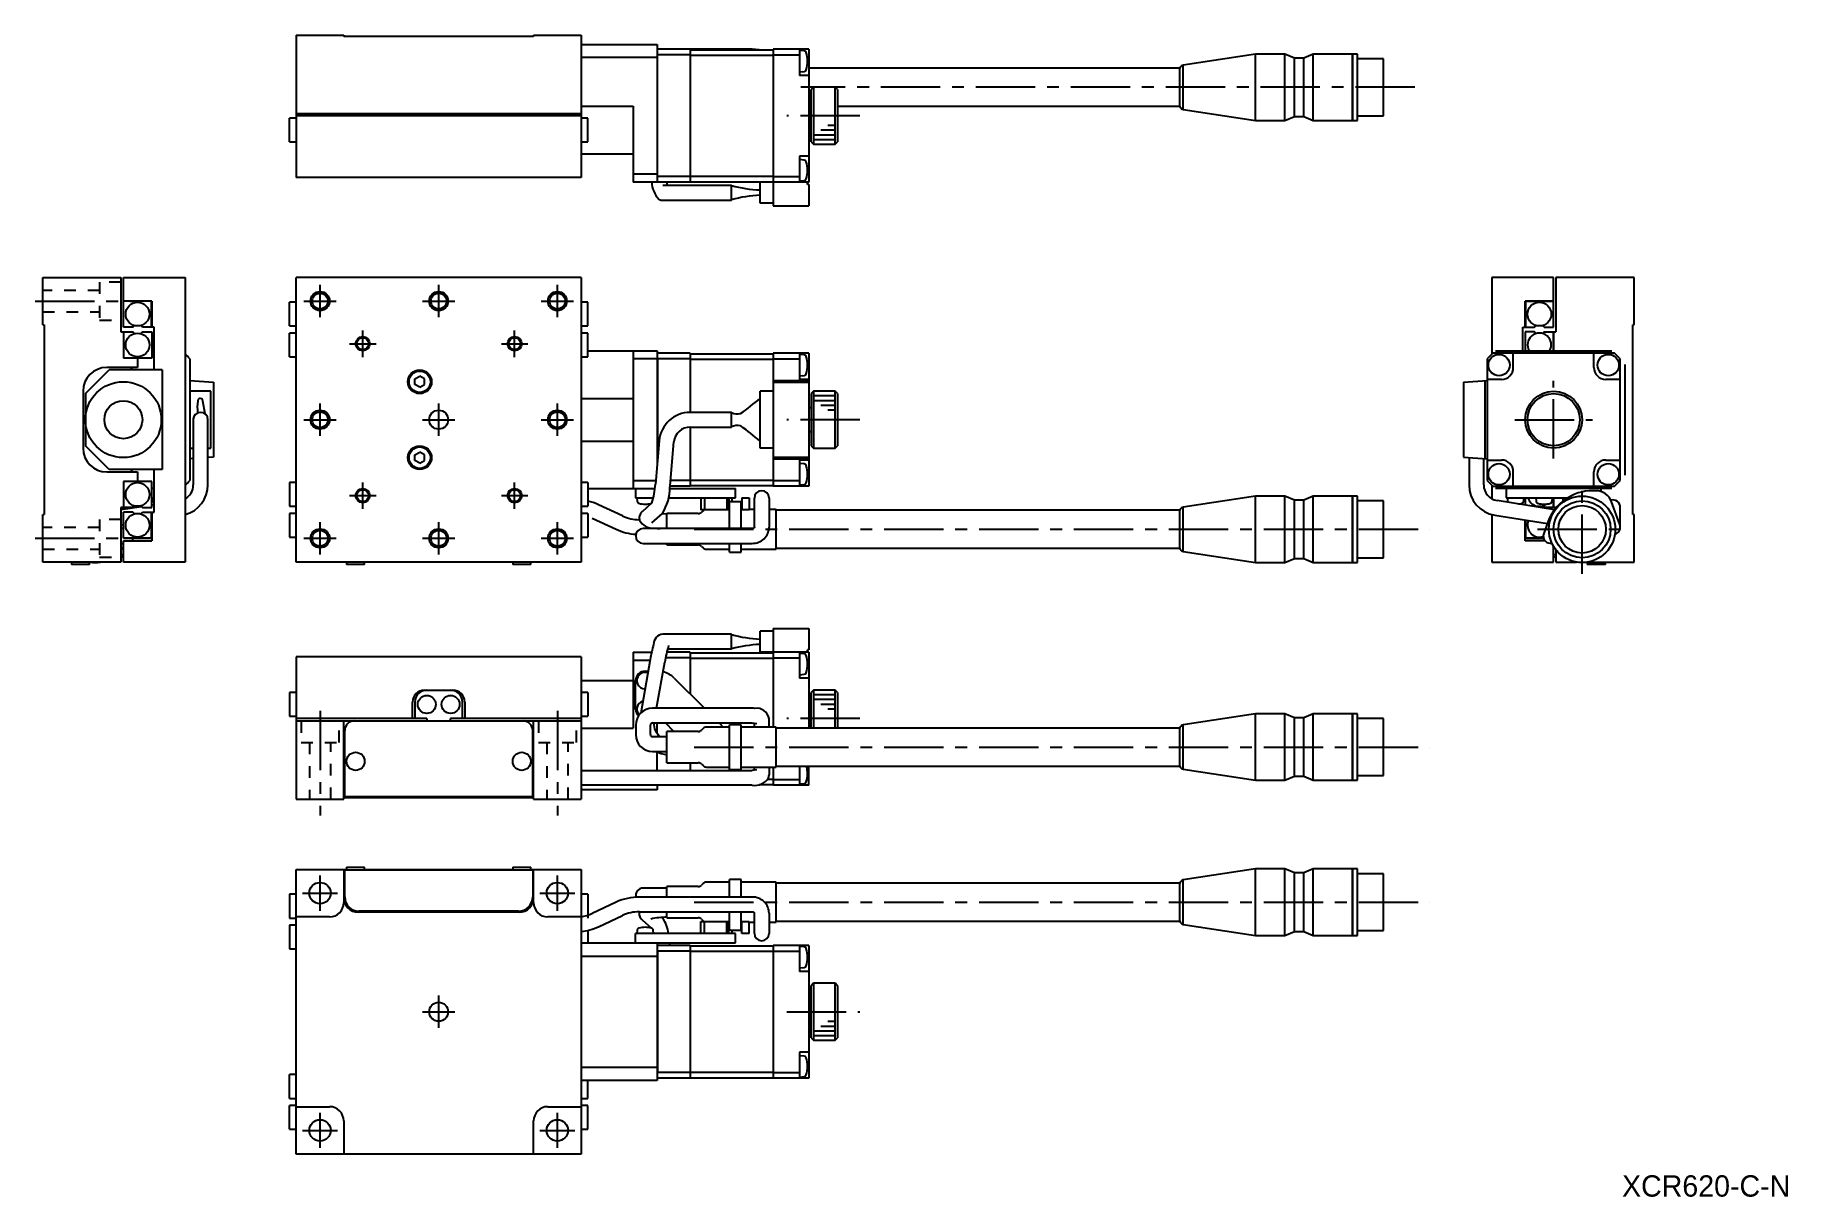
# Model space of a CAD drawing. Extents: x 38 to 408, y 17 to 262.
import ezdxf

# ---------------------------------------------------------------- set-up
doc = ezdxf.new("R2010")
doc.units = 0
doc.header["$LTSCALE"] = 10
doc.linetypes.add('CENTER', pattern=[2, 1.25, -0.25, 0.25, -0.25])
doc.linetypes.add('DOT', pattern=[0.5, 0.25, -0.25])
doc.layers.add('1', color=7, linetype='CONTINUOUS')
doc.styles.get("Standard").update_dxf_attribs({"font": 'FGP教科書体NT-M'})

msp = doc.modelspace()

# ---------------------------------------------------------------- texts
at = {"layer": '1', "color": 7}
msp.add_text('XCR620-C-N', height=4.5, dxfattribs=at).set_placement((372.563574, 16.993359))

# ---------------------------------------------------------------- linework, layer by layer
at = {"layer": '1', "color": 7, "linetype": 'CONTINUOUS'}
for p, q in [((93.241436, 261.78253), (103.241436, 261.78253)), ((93.241436, 261.78253), (93.241436, 231.78253)), ((103.241436, 261.78253), (103.241436, 261.48253)), ((143.241436, 261.48253), (103.241436, 261.48253)), ((143.241436, 261.78253), (143.241436, 261.48253)), ((143.241436, 261.78253), (153.241436, 261.78253)), ((153.241436, 261.78253), (153.241436, 231.78253)), ((153.241436, 259.782531), (169.241436, 259.782531)), ((169.241436, 259.782531), (169.241436, 230.782531)), ((189.304514, 258.832531), (169.241436, 258.832531)), ((169.341436, 258.782531), (169.241436, 258.682531)), ((176.241436, 258.782531), (169.341436, 258.782531)), ((176.241436, 258.782531), (176.241436, 230.782531)), ((176.241436, 258.682531), (193.741436, 258.682531)), ((190.739417, 258.683172), (189.304514, 258.832531)), ((193.741436, 258.782531), (193.741436, 225.782531)), ((201.241436, 258.782531), (193.741436, 258.782531)), ((199.241436, 258.782531), (199.241436, 253.282531)), ((200.226716, 258.44633), (199.241436, 258.532531)), ((201.241436, 258.782531), (201.241436, 230.782531)), ((169.241436, 257.06056), (153.241436, 257.06056)), ((176.241436, 257.582531), (169.241436, 257.582531)), ((176.241436, 257.541109), (193.741436, 257.541109)), ((193.741436, 257.582531), (199.241436, 257.582531)), ((295.327223, 257.78253), (280.09324, 255.466856)), ((280.09324, 246.098205), (280.09324, 255.466856)), ((295.327223, 243.782532), (295.327223, 257.78253)), ((301.520222, 257.78253), (295.327223, 257.78253)), ((301.520222, 243.782532), (301.520222, 257.78253)), ((303.520222, 256.932531), (301.520222, 257.78253)), ((303.520222, 244.632531), (303.520222, 256.932531)), ((305.520222, 256.932531), (303.520222, 256.932531)), ((307.520222, 257.78253), (305.520222, 256.932531)), ((305.520222, 244.632531), (305.520222, 256.932531)), ((307.520222, 243.782532), (307.520222, 257.78253)), ((315.777222, 257.78253), (307.520222, 257.78253)), ((315.777222, 243.782532), (315.777222, 257.78253)), ((315.827222, 257.73253), (315.777222, 257.78253)), ((315.827222, 243.782532), (315.827222, 257.78253)), ((316.827224, 257.78253), (315.827222, 257.78253)), ((316.827224, 243.782532), (316.827224, 257.78253)), ((322.327225, 256.782529), (316.827224, 256.782529)), ((322.327225, 244.782533), (322.327225, 256.782529)), ((199.241436, 254.032531), (200.226716, 254.118732)), ((201.241436, 253.282531), (199.241436, 253.282531)), ((279.369566, 254.782531), (201.241436, 254.782531)), ((279.369566, 246.782531), (279.369566, 254.782531)), ((202.241436, 250.782531), (201.741436, 250.282531)), ((201.741436, 239.282531), (201.741436, 250.282531)), ((206.741436, 250.782531), (202.241436, 250.782531)), ((202.241436, 250.782531), (202.241436, 238.782531)), ((207.241436, 250.282531), (206.741436, 250.782531)), ((206.741436, 238.782531), (206.741436, 250.782531)), ((207.241436, 250.282531), (207.241436, 239.282531)), ((93.241436, 244.28253), (91.841436, 244.28253)), ((91.841436, 239.28253), (91.841436, 244.28253)), ((93.241436, 245.28253), (153.241436, 245.28253)), ((153.241436, 244.78253), (93.241436, 244.78253)), ((153.241436, 246.782531), (164.241436, 246.782531)), ((154.641436, 244.28253), (153.241436, 244.28253)), ((154.641436, 239.28253), (154.641436, 244.28253)), ((164.241436, 246.782531), (164.241436, 230.782531)), ((201.741436, 247.282531), (201.241436, 247.282531)), ((207.241436, 246.782531), (279.369566, 246.782531)), ((280.09324, 246.098205), (295.327223, 243.782532)), ((295.327223, 243.782532), (301.520222, 243.782532)), ((301.520222, 243.782532), (303.520222, 244.632531)), ((303.520222, 244.632531), (305.520222, 244.632531)), ((305.520222, 244.632531), (307.520222, 243.782532)), ((307.520222, 243.782532), (315.777222, 243.782532)), ((315.777222, 243.782532), (315.827222, 243.832532)), ((315.827222, 243.782532), (316.827224, 243.782532)), ((316.827224, 244.782533), (322.327225, 244.782533)), ((201.241436, 242.282531), (201.741436, 242.282531)), ((91.841436, 239.28253), (93.241436, 239.28253)), ((153.241436, 239.28253), (154.641436, 239.28253)), ((153.241436, 236.782531), (164.241436, 236.782531)), ((201.741436, 239.282531), (202.241436, 238.782531)), ((202.241436, 238.782531), (206.741436, 238.782531)), ((206.741436, 238.782531), (207.241436, 239.282531)), ((201.241436, 236.282531), (199.241436, 236.282531)), ((199.241436, 236.282531), (199.241436, 230.782531)), ((200.226716, 235.44633), (199.241436, 235.532531)), ((153.241436, 231.78253), (93.241436, 231.78253)), ((164.241436, 232.504502), (169.241436, 232.504502)), ((169.241436, 230.782531), (164.241436, 230.782531)), ((176.241436, 231.982531), (169.241436, 231.982531)), ((169.241436, 230.882531), (169.341436, 230.782531)), ((176.241436, 230.782531), (169.341436, 230.782531)), ((184.941436, 230.057531), (170.440199, 230.057531)), ((171.470334, 230.056716), (171.290408, 230.781749)), ((176.241436, 232.023952), (193.741436, 232.023952)), ((176.241436, 230.882531), (193.741436, 230.882531)), ((184.941436, 226.957531), (184.941436, 230.082531)), ((190.941436, 226.382531), (190.941436, 230.782531)), ((201.241436, 230.782531), (190.941436, 230.782531)), ((193.741436, 231.982531), (199.241436, 231.982531)), ((199.241436, 231.032531), (200.226716, 231.118732)), ((200.941436, 230.282531), (200.941436, 230.782531)), ((201.241436, 230.282531), (200.941436, 230.282531)), ((201.241436, 230.282531), (201.241436, 225.782531)), ((169.594017, 227.200202), (169.72698, 227.125953)), ((169.72698, 227.125953), (169.878982, 227.059705)), ((169.878982, 227.059705), (170.039317, 227.008868)), ((170.039317, 227.008868), (170.204404, 226.975116)), ((170.204404, 226.975116), (170.337136, 226.960877)), ((170.337136, 226.960877), (170.440199, 226.957531)), ((170.440199, 226.957531), (184.941436, 226.957531)), ((193.741436, 226.382531), (190.941436, 226.382531)), ((193.741436, 225.782531), (201.241436, 225.782531)), ((39.801704, 200.724184), (39.801704, 210.724184)), ((39.801704, 210.724184), (56.301704, 210.724184)), ((56.301704, 210.724184), (56.301704, 199.224184)), ((56.801704, 210.724184), (69.801704, 210.724184)), ((56.801704, 200.224184), (56.801704, 210.724184)), ((69.801704, 210.724184), (69.801704, 150.724184)), ((153.241436, 210.724184), (93.241436, 210.724184)), ((93.241436, 150.724184), (93.241436, 210.724184)), ((153.241436, 210.724184), (153.241436, 150.724184)), ((345.148541, 210.724184), (345.148541, 194.58059)), ((358.148542, 210.724184), (345.148542, 210.724184)), ((358.148542, 200.224184), (358.148542, 210.724184)), ((375.148541, 210.724184), (358.648541, 210.724184)), ((358.648541, 210.724184), (358.648541, 199.224184)), ((375.148541, 200.724184), (375.148541, 210.724184)), ((62.801704, 205.724184), (56.801704, 205.724184)), ((62.751704, 205.674184), (56.801704, 205.674184)), ((62.751704, 205.674184), (62.801704, 205.724184)), ((62.751704, 200.224184), (62.751704, 205.674184)), ((62.801704, 205.724184), (62.801704, 200.224184)), ((93.241436, 205.474184), (91.841436, 205.474184)), ((91.841436, 200.474184), (91.841436, 205.474184)), ((154.641436, 205.474184), (153.241436, 205.474184)), ((154.641436, 200.474184), (154.641436, 205.474184)), ((352.148542, 205.724184), (358.148542, 205.724184)), ((352.148542, 200.224184), (352.148542, 205.724184)), ((352.198542, 205.674184), (352.148542, 205.724184)), ((352.198542, 205.674184), (352.198542, 200.224184)), ((358.148542, 205.674184), (352.198542, 205.674184)), ((39.801704, 200.724184), (40.101704, 200.724184)), ((40.101704, 200.724184), (40.101704, 160.724184)), ((58.799102, 200.224184), (56.801704, 200.224184)), ((58.799102, 200.224184), (59.138637, 200.563719)), ((60.804306, 200.224184), (60.464771, 200.563719)), ((63.301704, 200.224184), (60.804306, 200.224184)), ((63.301704, 191.224184), (63.301704, 200.224184)), ((91.841436, 200.474184), (93.241436, 200.474184)), ((153.241436, 200.474184), (154.641436, 200.474184)), ((351.648542, 195.224184), (351.648542, 200.224184)), ((351.648542, 200.224184), (354.14594, 200.224184)), ((354.14594, 200.224184), (354.485474, 200.563719)), ((356.151143, 200.224184), (355.811608, 200.563719)), ((356.151143, 200.224184), (358.148542, 200.224184)), ((375.148541, 200.724184), (374.848541, 200.724184)), ((374.848541, 160.724184), (374.848541, 200.724184)), ((56.301704, 199.224184), (58.799102, 199.224184)), ((56.801704, 199.224184), (56.801704, 193.724184)), ((56.851704, 199.224184), (56.851704, 193.774184)), ((59.138637, 198.884649), (58.799102, 199.224184)), ((60.804306, 199.224184), (60.464771, 198.884649)), ((60.804306, 199.224184), (62.801704, 199.224184)), ((62.801704, 199.224184), (62.801704, 193.724184)), ((91.841436, 193.974184), (91.841436, 198.974184)), ((93.241436, 198.974184), (91.841436, 198.974184)), ((154.641436, 198.974184), (153.241436, 198.974184)), ((154.641436, 193.974184), (154.641436, 198.974184)), ((352.148541, 199.224184), (352.148541, 195.224184)), ((354.14594, 199.224184), (352.148541, 199.224184)), ((354.485474, 198.884649), (354.14594, 199.224184)), ((356.151143, 199.224184), (355.811608, 198.884649)), ((356.151143, 199.224184), (358.648541, 199.224184)), ((358.098541, 195.224184), (358.098541, 199.224184)), ((358.148541, 199.224184), (358.148541, 195.224184)), ((56.851704, 193.774184), (56.801704, 193.724184)), ((62.801704, 193.724184), (56.801704, 193.724184)), ((56.851704, 193.774184), (62.801704, 193.774184)), ((59.801704, 193.724184), (59.801704, 191.724184)), ((62.801704, 195.224184), (63.301685, 195.224184)), ((70.801704, 193.569417), (70.801704, 167.878952)), ((91.841436, 193.974184), (93.241436, 193.974184)), ((153.241436, 193.974184), (154.641436, 193.974184)), ((154.641436, 195.224184), (169.241436, 195.224184)), ((164.241436, 195.224184), (164.241436, 166.224184)), ((169.241436, 193.569417), (164.241436, 193.569417)), ((169.241436, 195.224184), (169.241436, 171.076314)), ((176.241436, 194.724184), (169.241436, 194.724184)), ((169.241436, 193.624184), (169.341436, 193.524184)), ((169.341436, 193.524184), (169.341436, 172.219319)), ((176.241436, 193.524184), (169.341436, 193.524184)), ((176.241436, 194.724184), (176.241436, 182.274184)), ((176.241436, 194.624184), (193.741436, 194.624184)), ((176.241436, 193.482763), (193.741436, 193.482763)), ((201.241436, 194.724184), (193.741436, 194.724184)), ((193.741436, 194.724184), (193.741436, 166.724184)), ((193.741436, 193.524184), (199.241436, 193.524184)), ((199.241436, 194.724184), (199.241436, 189.224184)), ((200.226716, 194.387983), (199.241436, 194.474184)), ((201.241436, 194.724184), (201.241436, 166.724184)), ((345.348542, 194.724184), (344.148542, 193.524184)), ((344.148542, 193.569417), (344.148542, 167.878952)), ((370.948542, 194.724184), (345.348542, 194.724184)), ((345.870513, 195.224184), (370.426571, 195.224184)), ((349.648542, 191.724184), (349.648542, 194.724184)), ((366.648542, 191.724184), (366.648542, 194.724184)), ((372.148542, 193.524184), (370.948542, 194.724184)), ((372.148542, 167.924184), (372.148542, 193.524184)), ((373.148542, 192.386088), (373.148542, 169.06228)), ((48.801704, 186.224184), (53.801704, 191.224184)), ((59.801704, 191.724184), (53.301704, 191.724184)), ((65.001704, 191.224184), (53.801704, 191.224184)), ((58.301704, 191.724184), (58.801704, 191.224184)), ((65.001704, 191.224184), (65.001704, 170.224184)), ((70.801704, 188.974184), (75.801704, 188.62455)), ((75.801704, 188.62455), (75.801704, 172.823818)), ((118.241436, 189.301535), (119.241436, 189.878885)), ((118.241436, 188.146834), (118.241436, 189.301535)), ((120.241436, 189.301535), (119.241436, 189.878885)), ((120.241436, 188.146834), (120.241436, 189.301535)), ((193.741436, 188.974184), (200.941436, 188.974184)), ((193.741436, 188.62455), (201.241436, 188.62455)), ((199.241436, 189.974184), (200.226716, 190.060385)), ((201.241436, 189.224184), (199.241436, 189.224184)), ((200.941436, 188.939221), (200.941436, 188.974184)), ((201.241436, 188.939221), (200.941436, 188.939221)), ((339.148542, 188.624554), (344.148542, 188.974184)), ((339.148542, 188.62455), (339.148542, 172.823818)), ((343.648542, 188.939221), (343.648542, 172.509148)), ((347.148542, 189.224184), (344.148542, 189.224184)), ((372.148542, 189.224184), (369.148542, 189.224184)), ((48.301704, 186.724184), (48.301704, 174.724184)), ((48.801704, 186.224184), (48.801704, 175.224184)), ((75.201704, 186.724184), (70.801704, 186.724184)), ((75.201704, 174.724184), (75.201704, 186.724184)), ((119.241436, 187.569484), (118.241436, 188.146834)), ((119.241436, 187.569484), (120.241436, 188.146834)), ((153.241436, 185.224184), (164.241436, 185.224184)), ((193.741436, 186.724184), (190.941436, 186.724184)), ((190.941436, 174.724184), (190.941436, 186.724184)), ((202.241436, 186.724184), (201.741436, 186.224184)), ((201.741436, 186.224184), (201.741436, 175.224184)), ((202.241436, 186.724184), (202.241436, 174.724184)), ((206.741436, 186.724184), (202.241436, 186.724184)), ((206.741436, 174.724184), (206.741436, 186.724184)), ((207.241436, 186.224184), (206.741436, 186.724184)), ((207.241436, 186.224184), (207.241436, 175.224184)), ((74.010083, 181.955993), (73.521304, 184.612594)), ((184.941436, 182.274184), (176.223092, 182.274184)), ((184.941436, 179.174184), (184.941436, 182.274184)), ((201.741436, 183.224184), (201.241436, 183.224184)), ((71.526704, 180.724184), (71.526704, 166.993979)), ((74.626704, 166.993979), (74.626704, 180.724184)), ((176.223092, 179.174184), (184.941436, 179.174184)), ((176.241436, 179.174184), (176.241436, 166.724184)), ((186.795195, 179.464418), (186.887701, 179.424877)), ((201.241436, 178.224184), (201.741436, 178.224184)), ((53.801704, 170.224184), (48.801704, 175.224184)), ((70.801704, 174.724184), (71.526704, 174.724184)), ((74.626704, 174.724184), (75.201704, 174.724184)), ((118.241436, 173.301535), (119.241436, 173.878885)), ((120.241436, 173.301535), (119.241436, 173.878885)), ((153.241436, 176.224184), (164.241436, 176.224184)), ((169.698017, 176.295054), (168.896097, 167.12907)), ((171.984301, 166.858887), (172.786221, 176.024872)), ((193.741436, 174.724184), (190.941436, 174.724184)), ((201.741436, 175.224184), (202.241436, 174.724184)), ((202.241436, 174.724184), (206.741436, 174.724184)), ((206.741436, 174.724184), (207.241436, 175.224184)), ((65.001704, 170.224184), (53.801704, 170.224184)), ((58.801704, 170.224184), (58.301704, 169.724184)), ((63.301704, 161.224184), (63.301704, 170.224184)), ((71.526704, 172.524881), (70.801704, 172.474184)), ((75.801704, 172.823818), (74.626704, 172.741654)), ((118.241436, 172.146834), (118.241436, 173.301535)), ((119.241436, 171.569484), (118.241436, 172.146834)), ((119.241436, 171.569484), (120.241436, 172.146834)), ((120.241436, 172.146834), (120.241436, 173.301535)), ((193.741436, 172.823818), (201.241436, 172.823818)), ((193.741436, 172.474184), (200.941436, 172.474184)), ((201.241436, 172.224184), (199.241436, 172.224184)), ((199.241436, 172.224184), (199.241436, 166.724184)), ((200.226716, 171.387983), (199.241436, 171.474184)), ((200.941436, 172.474184), (200.941436, 172.509148)), ((201.241436, 172.509148), (200.941436, 172.509148)), ((339.148542, 172.823818), (344.148542, 172.474185)), ((340.323542, 172.741654), (340.323542, 166.993979)), ((343.423542, 166.993979), (343.423542, 172.524881)), ((344.148542, 172.224184), (347.148542, 172.224184)), ((369.148542, 172.224184), (372.148542, 172.224184)), ((53.301704, 169.724184), (59.801704, 169.724184)), ((56.851704, 167.674184), (56.801704, 167.724184)), ((56.801704, 167.724184), (56.801704, 162.224184)), ((62.801704, 167.724184), (56.801704, 167.724184)), ((56.851704, 167.674184), (56.851704, 162.224184)), ((62.801704, 167.674184), (56.851704, 167.674184)), ((59.801704, 169.724184), (59.801704, 167.724184)), ((62.801704, 162.224184), (62.801704, 167.724184)), ((63.301685, 166.224184), (62.801704, 166.224184)), ((91.841436, 167.474184), (91.841436, 162.474184)), ((93.241436, 167.474184), (91.841436, 167.474184)), ((154.641436, 167.474184), (153.241436, 167.474184)), ((154.641436, 167.474184), (154.641436, 162.474184)), ((154.641436, 166.224184), (168.802535, 166.224184)), ((164.241436, 167.878952), (168.961704, 167.878952)), ((164.741436, 166.224184), (164.741436, 164.224184)), ((171.923262, 166.224184), (185.741436, 166.224184)), ((171.952192, 166.513215), (171.97784, 166.78599)), ((176.241436, 166.724184), (171.972029, 166.724184)), ((171.97784, 166.78599), (171.984301, 166.858887)), ((176.241436, 167.924184), (172.077502, 167.924184)), ((176.241436, 167.965606), (193.741436, 167.965606)), ((176.241436, 166.824184), (193.741436, 166.824184)), ((185.741436, 164.224184), (185.741436, 166.224184)), ((193.741436, 167.924184), (199.241436, 167.924184)), ((201.241436, 166.724184), (193.741436, 166.724184)), ((199.241436, 166.974184), (200.226716, 167.060385)), ((344.148542, 167.924184), (345.348542, 166.724184)), ((345.148541, 166.867778), (345.148541, 164.040717)), ((345.348542, 166.724184), (370.948542, 166.724184)), ((370.426571, 166.224184), (345.870513, 166.224184)), ((348.148542, 166.224184), (348.148542, 164.224184)), ((349.648542, 166.724184), (349.648542, 169.724184)), ((366.648542, 166.724184), (366.648542, 169.724184)), ((368.148542, 165.573517), (368.148542, 166.224184)), ((370.948542, 166.724184), (372.148542, 167.924184)), ((58.799102, 162.224184), (59.138637, 162.563719)), ((60.464771, 162.563719), (60.804306, 162.224184)), ((62.801704, 164.224184), (63.301704, 164.224184)), ((63.301704, 162.813793), (62.801704, 162.734601)), ((63.051704, 164.224184), (63.11144, 163.541397)), ((161.950337, 160.439701), (156.905731, 162.792039)), ((164.741436, 164.224184), (168.475798, 164.224184)), ((164.991436, 164.224184), (165.051173, 163.541397)), ((168.178024, 163.183888), (166.084795, 161.326809)), ((171.637295, 164.224184), (185.741436, 164.224184)), ((178.441436, 164.224184), (178.441436, 161.724184)), ((179.258682, 164.224184), (179.258682, 161.724184)), ((183.926115, 164.224184), (183.926115, 161.724184)), ((184.341436, 164.224184), (184.341436, 161.724184)), ((184.796561, 163.494184), (184.491436, 163.378909)), ((184.491436, 157.768616), (184.491436, 163.378909)), ((184.796561, 163.494184), (186.991436, 163.494184)), ((185.041436, 163.494184), (185.041436, 164.224184)), ((186.991436, 157.768616), (186.991436, 163.494184)), ((186.991436, 162.994184), (187.141436, 162.994184)), ((187.141436, 164.224184), (187.141436, 161.724184)), ((187.141436, 164.224184), (188.641436, 164.224184)), ((188.641436, 164.224184), (188.641436, 161.724184)), ((189.754514, 158.098002), (189.754514, 164.206004)), ((192.854514, 164.206004), (192.854514, 158.098002)), ((295.327223, 164.624183), (280.09324, 162.30851)), ((301.520222, 164.624183), (295.327223, 164.624183)), ((295.327223, 150.624185), (295.327223, 164.624183)), ((303.520222, 163.774184), (301.520222, 164.624183)), ((301.520222, 150.624185), (301.520222, 164.624183)), ((305.520222, 163.774184), (303.520222, 163.774184)), ((303.520222, 151.474184), (303.520222, 163.774184)), ((307.520222, 164.624183), (305.520222, 163.774184)), ((305.520222, 151.474184), (305.520222, 163.774184)), ((315.777222, 164.624183), (307.520222, 164.624183)), ((307.520222, 150.624185), (307.520222, 164.624183)), ((315.827222, 164.574183), (315.777222, 164.624183)), ((315.777222, 150.624185), (315.777222, 164.624183)), ((316.827224, 164.624183), (315.827222, 164.624183)), ((315.827222, 150.624185), (315.827222, 164.624183)), ((316.827224, 150.624185), (316.827224, 164.624183)), ((322.327225, 163.624182), (316.827224, 163.624182)), ((322.327225, 151.624186), (322.327225, 163.624182)), ((358.349543, 161.752458), (346.218158, 163.673881)), ((348.148542, 164.224184), (361.043968, 164.224184)), ((348.398542, 164.224184), (348.458278, 163.541397)), ((351.648542, 162.813793), (351.648542, 163.190971)), ((351.838806, 163.541397), (351.898542, 164.224184)), ((352.148541, 164.224184), (352.148541, 162.734601)), ((354.313466, 162.39171), (354.485474, 162.563719)), ((354.398542, 164.224184), (354.458278, 163.541397)), ((355.811608, 162.563719), (356.151143, 162.224184)), ((357.838806, 163.541397), (357.898542, 164.224184)), ((358.098541, 162.224184), (358.098541, 164.224184)), ((358.148541, 164.224184), (358.148541, 162.224184)), ((360.098542, 164.224184), (360.098542, 163.553377)), ((367.024996, 165.756004), (366.377175, 165.756004)), ((372.105066, 158.628133), (370.360904, 163.420174)), ((39.801704, 150.724184), (39.801704, 160.724184)), ((39.801704, 160.724184), (40.101704, 160.724184)), ((60.63678, 162.39171), (56.301704, 161.705102)), ((56.301704, 162.224184), (56.301704, 150.724184)), ((58.799102, 162.224184), (56.301704, 162.224184)), ((58.799102, 161.224184), (56.801704, 161.224184)), ((56.801704, 155.724184), (56.801704, 161.224184)), ((59.138637, 160.884649), (58.799102, 161.224184)), ((60.464771, 160.884649), (60.804306, 161.224184)), ((60.804306, 162.224184), (62.801704, 162.224184)), ((60.804306, 161.224184), (63.301704, 161.224184)), ((62.751704, 155.774184), (62.751704, 161.224184)), ((62.801704, 161.224184), (62.801704, 155.224184)), ((91.841436, 162.474184), (93.241436, 162.474184)), ((93.241436, 160.974184), (91.841436, 160.974184)), ((91.841436, 160.974184), (91.841436, 155.974184)), ((153.241436, 162.474184), (154.641436, 162.474184)), ((154.641436, 160.974184), (153.241436, 160.974184)), ((154.641436, 160.974184), (154.641436, 155.974184)), ((155.595614, 159.982485), (160.64022, 157.630147)), ((165.500231, 160.237567), (165.487632, 160.053116)), ((165.487632, 160.053116), (165.495277, 159.870339)), ((165.495277, 159.870339), (165.522433, 159.691325)), ((165.533528, 160.421404), (165.500231, 160.237567)), ((165.532635, 159.648002), (165.521461, 159.648002)), ((165.522433, 159.691325), (165.568125, 159.518029)), ((165.587595, 160.60209), (165.533528, 160.421404)), ((165.661991, 160.776902), (165.587595, 160.60209)), ((165.755581, 160.942997), (165.661991, 160.776902)), ((165.854251, 161.082277), (165.755581, 160.942997)), ((165.965708, 161.21158), (165.854251, 161.082277)), ((166.045045, 161.290545), (165.965708, 161.21158)), ((166.084795, 161.326809), (166.057971, 161.302562)), ((168.142113, 159.007878), (170.368958, 160.983499)), ((171.327113, 160.807694), (170.224506, 160.855631)), ((177.913009, 160.924184), (171.327223, 160.924184)), ((171.327223, 157.768515), (171.327223, 160.924184)), ((184.491436, 161.724184), (178.441436, 161.724184)), ((178.93433, 161.531291), (178.620116, 161.217077)), ((184.491436, 161.794184), (184.341436, 161.794184)), ((187.141436, 161.794184), (186.991436, 161.794184)), ((188.641436, 161.724184), (186.991436, 161.724184)), ((189.754514, 161.824184), (188.641436, 161.824184)), ((194.327223, 161.824184), (192.854514, 161.824184)), ((194.327223, 153.424184), (194.327223, 161.824184)), ((279.369566, 161.624184), (194.327223, 161.624184)), ((279.369566, 153.624184), (279.369566, 161.624184)), ((280.09324, 152.939859), (280.09324, 162.30851)), ((345.148541, 160.734735), (345.148541, 150.724184)), ((345.733211, 160.612047), (356.828244, 158.854767)), ((352.148542, 155.224184), (352.148542, 159.595959)), ((352.198542, 159.588039), (352.198542, 155.774184)), ((356.933264, 159.143306), (356.061719, 156.748747)), ((358.648541, 162.224184), (356.151143, 162.224184)), ((358.648541, 162.224184), (358.648541, 162.130233)), ((372.198542, 158.098002), (372.198542, 162.249813)), ((375.148541, 160.724184), (374.848541, 160.724184)), ((375.148541, 150.724184), (375.148541, 160.724184)), ((56.301704, 158.56646), (56.801704, 158.645652)), ((56.801704, 157.768616), (56.301704, 157.768616)), ((56.801704, 155.774184), (62.751704, 155.774184)), ((62.801704, 155.724184), (56.801704, 155.724184)), ((56.801704, 155.224184), (62.801704, 155.224184)), ((56.801704, 150.724184), (56.801704, 155.224184)), ((62.751704, 155.774184), (62.801704, 155.724184)), ((91.841436, 155.974184), (93.241436, 155.974184)), ((153.241436, 155.974184), (154.641436, 155.974184)), ((189.304514, 157.768616), (166.304514, 157.768616)), ((189.309712, 157.76864), (189.304514, 157.768616)), ((189.326014, 157.769016), (189.309712, 157.76864)), ((189.343246, 157.769915), (189.326014, 157.769016)), ((189.360466, 157.771332), (189.343246, 157.769915)), ((189.377659, 157.77327), (189.360466, 157.771332)), ((189.394813, 157.775731), (189.377659, 157.77327)), ((189.411913, 157.77872), (189.394813, 157.775731)), ((189.428943, 157.782241), (189.411913, 157.77872)), ((189.44589, 157.786299), (189.428943, 157.782241)), ((189.462737, 157.790901), (189.44589, 157.786299)), ((189.479471, 157.796053), (189.462737, 157.790901)), ((189.496075, 157.801763), (189.479471, 157.796053)), ((189.512533, 157.808041), (189.496075, 157.801763)), ((189.528827, 157.814897), (189.512533, 157.808041)), ((189.544941, 157.822345), (189.528827, 157.814897)), ((189.560855, 157.830399), (189.544941, 157.822345)), ((189.57655, 157.839077), (189.560855, 157.830399)), ((189.592006, 157.848401), (189.57655, 157.839077)), ((189.6072, 157.858398), (189.592006, 157.848401)), ((189.622109, 157.8691), (189.6072, 157.858398)), ((189.636708, 157.88055), (189.622109, 157.8691)), ((189.65097, 157.8928), (189.636708, 157.88055)), ((189.66482, 157.905878), (189.65097, 157.8928)), ((189.676835, 157.918349), (189.66482, 157.905878)), ((189.6884, 157.931549), (189.676835, 157.918349)), ((189.699469, 157.945549), (189.6884, 157.931549)), ((189.70999, 157.960449), (189.699469, 157.945549)), ((189.719898, 157.976391), (189.70999, 157.960449)), ((189.729104, 157.993587), (189.719898, 157.976391)), ((189.737476, 158.012365), (189.729104, 157.993587)), ((189.744797, 158.033259), (189.737476, 158.012365)), ((189.75066, 158.057204), (189.744797, 158.033259)), ((189.754179, 158.085959), (189.75066, 158.057204)), ((189.754514, 158.098002), (189.754179, 158.085959)), ((352.198542, 155.774184), (352.148542, 155.724184)), ((356.049214, 155.724184), (352.148542, 155.724184)), ((356.329289, 155.224184), (352.148542, 155.224184)), ((352.198542, 155.774184), (356.033322, 155.774184)), ((56.301704, 154.668616), (56.801704, 154.668616)), ((56.801704, 152.224184), (56.301704, 152.224184)), ((56.801704, 151.724184), (56.301704, 151.724184)), ((166.304514, 154.668616), (189.304514, 154.668616)), ((171.327223, 154.324184), (171.327223, 154.668616)), ((171.327223, 154.324184), (177.913009, 154.324184)), ((178.620116, 154.031291), (178.93433, 153.717077)), ((179.641436, 153.424184), (184.491436, 153.424184)), ((184.491436, 152.824184), (184.491436, 154.668616)), ((184.491436, 152.824184), (186.991436, 152.824184)), ((186.991436, 152.824184), (186.991436, 154.668616)), ((186.991436, 153.424184), (194.327223, 153.424184)), ((194.327223, 153.624184), (279.369566, 153.624184)), ((280.09324, 152.939859), (295.327223, 150.624185)), ((301.520222, 150.624185), (303.520222, 151.474184)), ((303.520222, 151.474184), (305.520222, 151.474184)), ((305.520222, 151.474184), (307.520222, 150.624185)), ((316.827224, 151.624186), (322.327225, 151.624186)), ((357.803102, 154.668616), (357.51824, 154.668616)), ((358.648541, 152.224184), (358.148541, 152.224184)), ((358.648541, 151.724184), (358.148541, 151.724184)), ((358.148542, 150.724184), (358.148542, 154.018636)), ((358.648541, 153.29406), (358.648541, 150.724184)), ((56.301704, 150.724184), (39.801704, 150.724184)), ((45.901704, 150.724184), (45.901704, 150.224184)), ((49.701704, 150.224184), (45.901704, 150.224184)), ((49.701704, 150.224184), (49.701704, 150.724184)), ((69.801704, 150.724184), (56.801704, 150.724184)), ((153.241436, 150.724184), (93.241436, 150.724184)), ((103.841436, 150.724184), (103.841436, 150.224184)), ((107.641436, 150.224184), (103.841436, 150.224184)), ((107.641436, 150.224184), (107.641436, 150.724184)), ((138.841436, 150.724184), (138.841436, 150.224184)), ((142.641436, 150.224184), (138.841436, 150.224184)), ((142.641436, 150.224184), (142.641436, 150.724184)), ((295.327223, 150.624185), (301.520222, 150.624185)), ((307.520222, 150.624185), (315.777222, 150.624185)), ((315.777222, 150.624185), (315.827222, 150.674185)), ((315.827222, 150.624185), (316.827224, 150.624185)), ((345.148542, 150.724184), (358.148542, 150.724184)), ((358.648541, 150.724184), (362.969565, 150.724184)), ((365.248541, 150.711154), (365.248541, 150.224184)), ((369.048541, 150.224184), (365.248541, 150.224184)), ((365.327519, 150.724184), (375.148541, 150.724184)), ((369.048541, 150.224184), (369.048541, 150.724184)), ((193.741436, 136.729007), (201.241436, 136.729007)), ((193.741436, 136.729007), (193.741436, 115.929006)), ((201.241436, 136.729007), (201.241436, 132.229007)), ((184.941436, 135.554007), (170.440199, 135.554007)), ((184.941436, 132.429007), (184.941436, 135.554007)), ((190.941436, 131.729007), (190.941436, 136.129007)), ((193.741436, 136.129007), (190.941436, 136.129007)), ((153.241436, 130.729007), (93.241436, 130.729007)), ((93.241436, 130.729007), (93.241436, 100.729007)), ((153.241436, 130.729007), (153.241436, 100.729007)), ((164.241436, 131.729007), (168.115997, 131.729007)), ((164.241436, 131.729007), (164.241436, 115.729007)), ((167.784568, 130.007036), (164.241436, 130.007036)), ((167.814423, 130.174271), (165.796673, 118.871923)), ((169.130885, 119.909309), (170.866173, 129.629457)), ((176.241436, 130.529007), (171.034941, 130.529007)), ((176.241436, 131.729007), (171.290325, 131.729007)), ((171.469961, 132.454007), (184.941436, 132.454007)), ((176.241436, 131.729007), (176.241436, 122.885861)), ((176.241436, 131.629007), (193.741436, 131.629007)), ((176.241436, 130.487585), (193.741436, 130.487585)), ((201.241436, 131.729007), (190.941436, 131.729007)), ((193.741436, 130.529007), (199.241436, 130.529007)), ((199.241436, 131.729007), (199.241436, 126.229007)), ((200.226716, 131.392806), (199.241436, 131.479007)), ((200.941436, 131.729007), (200.941436, 132.229007)), ((201.241436, 132.229007), (200.941436, 132.229007)), ((201.241436, 131.729007), (201.241436, 115.729006)), ((153.241436, 125.729007), (164.241436, 125.729007)), ((164.741436, 119.729007), (164.741436, 125.729007)), ((166.741436, 127.729007), (167.377883, 127.729007)), ((172.862757, 126.26454), (179.217989, 119.909309)), ((199.241436, 126.979007), (200.226716, 127.065207)), ((201.241436, 126.229007), (199.241436, 126.229007)), ((93.241436, 123.229007), (91.841436, 123.229007)), ((91.841436, 123.229007), (91.841436, 118.229007)), ((120.241436, 123.729007), (126.241436, 123.729007)), ((154.641436, 123.229007), (153.241436, 123.229007)), ((154.641436, 123.229007), (154.641436, 118.229007)), ((202.241436, 123.729007), (201.741436, 123.229007)), ((201.741436, 115.729006), (201.741436, 123.229007)), ((202.241436, 123.729007), (202.241436, 115.729006)), ((206.741436, 123.729007), (202.241436, 123.729007)), ((206.741436, 115.729006), (206.741436, 123.729007)), ((207.241436, 123.229007), (206.741436, 123.729007)), ((207.241436, 123.229007), (207.241436, 115.729006)), ((91.841436, 118.229007), (93.241436, 118.229007)), ((117.741436, 117.729007), (117.741436, 121.229007)), ((118.241436, 121.229007), (118.241436, 117.729007)), ((128.241436, 117.729007), (128.241436, 121.229007)), ((128.741436, 121.229007), (128.741436, 117.729007)), ((153.241436, 118.229007), (154.641436, 118.229007)), ((189.304514, 119.909309), (168.304514, 119.909309)), ((201.741436, 120.229007), (201.241436, 120.229007)), ((295.327223, 118.729005), (280.09324, 116.413332)), ((295.327223, 104.729007), (295.327223, 118.729005)), ((301.520222, 118.729005), (295.327223, 118.729005)), ((301.520222, 104.729007), (301.520222, 118.729005)), ((303.520222, 117.879006), (301.520222, 118.729005)), ((307.520222, 118.729005), (305.520222, 117.879006)), ((307.520222, 104.729007), (307.520222, 118.729005)), ((315.777222, 118.729005), (307.520222, 118.729005)), ((315.777222, 104.729007), (315.777222, 118.729005)), ((315.827222, 118.679005), (315.777222, 118.729005)), ((315.827222, 104.729007), (315.827222, 118.729005)), ((316.827224, 118.729005), (315.827222, 118.729005)), ((316.827224, 104.729007), (316.827224, 118.729005)), ((120.741436, 117.729007), (93.241436, 117.729007)), ((93.241436, 117.229007), (153.241436, 117.229007)), ((103.241436, 100.729007), (103.241436, 117.229007)), ((103.441436, 101.229007), (103.441436, 115.229007)), ((120.741436, 117.729007), (120.741436, 117.229007)), ((125.741436, 117.229007), (125.741436, 117.729007)), ((153.241436, 117.729007), (125.741436, 117.729007)), ((143.041436, 101.229007), (143.041436, 115.229007)), ((143.241436, 100.729007), (143.241436, 117.229007)), ((153.241436, 115.729007), (164.241436, 115.729007)), ((164.754514, 116.359309), (164.754514, 114.359309)), ((167.854514, 114.359309), (167.854514, 116.359309)), ((168.304514, 116.809309), (189.304514, 116.809309)), ((169.241436, 114.586675), (169.241436, 116.809309)), ((172.784582, 115.029006), (171.00428, 116.809309)), ((171.327223, 108.429006), (171.327223, 115.029006)), ((177.913009, 115.029006), (171.327223, 115.029006)), ((178.93433, 115.636113), (178.620116, 115.3219)), ((184.491436, 115.929006), (179.641436, 115.929006)), ((182.317989, 116.809309), (183.198291, 115.929006)), ((184.491436, 107.029007), (184.491436, 116.429007)), ((186.991436, 116.429007), (184.491436, 116.429007)), ((186.991436, 107.029007), (186.991436, 116.429007)), ((194.327223, 115.929006), (186.991436, 115.929006)), ((189.304514, 116.809309), (190.262598, 116.674851)), ((189.754514, 115.929006), (189.754514, 116.787082)), ((192.854514, 115.929006), (192.854514, 117.675268)), ((194.327223, 107.529006), (194.327223, 115.929006)), ((279.369566, 115.729006), (194.327223, 115.729006)), ((279.369566, 107.729006), (279.369566, 115.729006)), ((280.09324, 107.044681), (280.09324, 116.413332)), ((303.520222, 105.579006), (303.520222, 117.879006)), ((305.520222, 117.879006), (303.520222, 117.879006)), ((305.520222, 105.579006), (305.520222, 117.879006)), ((322.327225, 117.729004), (316.827224, 117.729004)), ((322.327225, 105.729008), (322.327225, 117.729004)), ((171.327223, 113.909309), (168.304514, 113.909309)), ((168.304514, 110.809309), (171.327223, 110.809309)), ((169.241436, 106.779006), (169.241436, 110.705087)), ((171.327223, 108.429006), (177.913009, 108.429006)), ((176.241436, 108.429006), (176.241436, 106.779006)), ((178.620116, 108.136113), (178.93433, 107.8219)), ((179.641436, 107.529006), (184.491436, 107.529006)), ((186.991436, 107.529006), (194.327223, 107.529006)), ((189.754514, 106.803426), (189.754514, 107.529006)), ((192.854514, 107.529006), (192.854514, 105.913047)), ((193.741436, 107.529006), (193.741436, 103.729007)), ((194.327223, 107.729006), (279.369566, 107.729006)), ((199.241436, 107.729006), (199.241436, 103.729007)), ((201.241436, 103.729007), (201.241436, 107.729006)), ((153.241823, 106.779006), (189.304514, 106.779006)), ((189.304514, 103.679006), (153.241824, 103.679006)), ((169.241436, 103.679006), (169.241436, 102.729007)), ((184.491436, 107.029007), (186.991436, 107.029007)), ((190.262598, 106.913464), (189.304514, 106.779006)), ((190.739421, 103.829007), (193.741436, 103.829007)), ((192.587894, 104.970428), (193.741436, 104.970428)), ((192.725972, 105.246618), (192.789338, 105.434713)), ((192.789338, 105.434713), (192.831052, 105.62456)), ((192.831052, 105.62456), (192.851804, 105.814745)), ((192.851804, 105.814745), (192.854514, 105.913047)), ((193.741436, 104.929007), (199.241436, 104.929007)), ((201.241436, 103.729007), (193.741436, 103.729007)), ((199.241436, 103.979007), (200.226716, 104.065207)), ((280.09324, 107.044681), (295.327223, 104.729007)), ((295.327223, 104.729007), (301.520222, 104.729007)), ((301.520222, 104.729007), (303.520222, 105.579006)), ((303.520222, 105.579006), (305.520222, 105.579006)), ((305.520222, 105.579006), (307.520222, 104.729007)), ((307.520222, 104.729007), (315.777222, 104.729007)), ((315.777222, 104.729007), (315.827222, 104.779007)), ((315.827222, 104.729007), (316.827224, 104.729007)), ((316.827224, 105.729008), (322.327225, 105.729008)), ((93.241436, 100.729007), (103.241436, 100.729007)), ((103.441436, 102.229007), (103.241436, 102.229007)), ((143.241436, 101.029007), (103.241436, 101.029007)), ((143.041436, 101.229007), (103.441436, 101.229007)), ((143.241436, 102.229007), (143.041436, 102.229007)), ((143.241436, 100.729007), (153.241436, 100.729007)), ((169.241436, 102.729007), (153.241436, 102.729007)), ((93.241436, 25.95227), (93.241436, 85.95227)), ((93.241436, 85.95227), (103.841436, 85.95227)), ((103.241436, 85.95227), (103.241436, 78.95227)), ((103.441436, 85.35227), (103.241436, 85.35227)), ((103.441436, 85.85227), (143.041436, 85.85227)), ((103.441436, 80.15227), (103.441436, 85.85227)), ((103.841436, 86.45227), (107.641436, 86.45227)), ((103.841436, 86.45227), (103.841436, 85.85227)), ((107.641436, 85.85227), (107.641436, 86.45227)), ((107.641436, 85.95227), (138.841436, 85.95227)), ((117.741436, 85.95227), (117.741436, 85.85227)), ((128.741436, 85.95227), (128.741436, 85.85227)), ((138.841436, 86.45227), (142.641436, 86.45227)), ((138.841436, 86.45227), (138.841436, 85.85227)), ((142.641436, 85.85227), (142.641436, 86.45227)), ((142.641436, 85.95227), (153.241436, 85.95227)), ((143.041436, 85.85227), (143.041436, 80.15227)), ((143.241436, 85.35227), (143.041436, 85.35227)), ((143.241436, 78.95227), (143.241436, 85.95227)), ((153.241436, 85.95227), (153.241436, 25.95227)), ((295.327223, 86.052269), (280.09324, 83.736596)), ((295.327223, 72.052271), (295.327223, 86.052269)), ((301.520222, 86.052269), (295.327223, 86.052269)), ((301.520222, 72.052271), (301.520222, 86.052269)), ((303.520222, 85.20227), (301.520222, 86.052269)), ((303.520222, 72.90227), (303.520222, 85.20227)), ((305.520222, 85.20227), (303.520222, 85.20227)), ((307.520222, 86.052269), (305.520222, 85.20227)), ((305.520222, 72.90227), (305.520222, 85.20227)), ((307.520222, 72.052271), (307.520222, 86.052269)), ((315.777222, 86.052269), (307.520222, 86.052269)), ((315.777222, 72.052271), (315.777222, 86.052269)), ((315.827222, 86.002269), (315.777222, 86.052269)), ((315.827222, 72.052271), (315.827222, 86.052269)), ((316.827224, 86.052269), (315.827222, 86.052269)), ((316.827224, 72.052271), (316.827224, 86.052269)), ((322.327225, 85.052268), (316.827224, 85.052268)), ((322.327225, 73.052272), (322.327225, 85.052268)), ((171.327223, 82.007838), (166.304514, 82.007838)), ((171.327223, 80.128453), (171.327223, 82.35227)), ((177.913009, 82.35227), (171.327223, 82.35227)), ((178.93433, 82.959377), (178.620116, 82.645163)), ((184.491436, 83.25227), (179.641436, 83.25227)), ((184.491436, 80.128453), (184.491436, 83.85227)), ((186.991436, 83.85227), (184.491436, 83.85227)), ((186.991436, 80.128453), (186.991436, 83.85227)), ((194.327223, 83.25227), (186.991436, 83.25227)), ((194.327223, 74.85227), (194.327223, 83.25227)), ((279.369566, 83.05227), (194.327223, 83.05227)), ((279.369566, 75.05227), (279.369566, 83.05227)), ((280.09324, 74.367944), (280.09324, 83.736596)), ((91.841436, 80.70227), (91.841436, 75.70227)), ((93.241436, 80.70227), (91.841436, 80.70227)), ((154.641436, 80.70227), (153.241436, 80.70227)), ((154.641436, 80.70227), (154.641436, 75.70227)), ((160.64022, 79.046308), (155.595614, 76.693969)), ((189.304514, 80.128453), (165.521461, 80.128453)), ((91.841436, 75.70227), (93.241436, 75.70227)), ((91.841436, 74.20227), (91.841436, 69.20227)), ((93.241436, 74.20227), (91.841436, 74.20227)), ((100.241436, 75.95227), (93.241436, 75.95227)), ((140.241436, 76.95227), (106.241436, 76.95227)), ((140.041436, 77.15227), (106.441436, 77.15227)), ((153.241436, 75.95227), (146.241436, 75.95227)), ((156.905731, 73.884415), (161.950337, 76.236753)), ((165.490055, 76.737468), (165.489978, 76.553789)), ((165.489978, 76.553789), (165.509725, 76.373088)), ((165.510587, 76.921966), (165.490055, 76.737468)), ((165.509725, 76.373088), (165.548411, 76.197367)), ((165.532073, 77.028686), (165.510587, 76.921966)), ((165.521461, 77.028453), (189.304514, 77.028453)), ((166.084795, 75.349645), (168.09778, 73.563757)), ((170.368958, 75.692956), (170.224884, 75.820775)), ((170.390961, 75.673132), (170.368958, 75.692956)), ((171.327223, 75.75227), (171.327223, 77.028453)), ((171.327223, 75.75227), (177.913009, 75.75227)), ((178.441436, 72.45227), (178.441436, 74.95227)), ((178.441436, 74.95227), (184.491436, 74.95227)), ((178.620116, 75.459377), (178.93433, 75.145163)), ((179.258682, 72.45227), (179.258682, 74.95227)), ((183.926115, 72.45227), (183.926115, 74.95227)), ((184.341436, 72.45227), (184.341436, 74.95227)), ((184.341436, 74.88227), (184.491436, 74.88227)), ((184.491436, 73.297545), (184.491436, 77.028453)), ((186.991436, 73.18227), (186.991436, 77.028453)), ((186.991436, 74.95227), (188.641436, 74.95227)), ((186.991436, 74.88227), (187.141436, 74.88227)), ((187.141436, 72.45227), (187.141436, 74.95227)), ((188.641436, 72.45227), (188.641436, 74.95227)), ((188.641436, 74.85227), (189.754514, 74.85227)), ((189.304514, 77.028453), (189.320834, 77.028222)), ((189.320834, 77.028222), (189.33801, 77.027481)), ((189.33801, 77.027481), (189.355139, 77.026231)), ((189.355139, 77.026231), (189.372207, 77.024471)), ((189.372207, 77.024471), (189.389201, 77.022202)), ((189.389201, 77.022202), (189.406104, 77.019425)), ((189.406104, 77.019425), (189.422903, 77.01614)), ((189.422903, 77.01614), (189.439582, 77.012346)), ((189.439582, 77.012346), (189.456126, 77.008043)), ((189.456126, 77.008043), (189.47252, 77.003228)), ((189.47252, 77.003228), (189.488747, 76.997901)), ((189.488747, 76.997901), (189.504791, 76.99206)), ((189.504791, 76.99206), (189.520633, 76.985702)), ((189.520633, 76.985702), (189.536257, 76.978823)), ((189.536257, 76.978823), (189.551643, 76.97142)), ((189.551643, 76.97142), (189.566771, 76.963488)), ((189.566771, 76.963488), (189.581621, 76.955021)), ((189.581621, 76.955021), (189.59617, 76.946013)), ((189.59617, 76.946013), (189.610394, 76.936456)), ((189.610394, 76.936456), (189.624268, 76.926339)), ((189.624268, 76.926339), (189.637765, 76.91565)), ((189.637765, 76.91565), (189.650854, 76.904374)), ((189.650854, 76.904374), (189.663503, 76.89249)), ((189.663503, 76.89249), (189.675677, 76.879974)), ((189.675677, 76.879974), (189.687333, 76.866793)), ((189.687333, 76.866793), (189.698428, 76.852902)), ((189.698428, 76.852902), (189.708908, 76.838238)), ((189.708908, 76.838238), (189.718709, 76.822713)), ((189.718709, 76.822713), (189.727751, 76.806194)), ((189.727751, 76.806194), (189.73593, 76.78848)), ((189.73593, 76.78848), (189.74309, 76.76925)), ((189.74309, 76.76925), (189.748976, 76.747967)), ((189.748976, 76.747967), (189.753106, 76.723735)), ((189.753106, 76.723735), (189.754514, 76.699067)), ((189.754514, 72.470451), (189.754514, 76.699067)), ((192.854514, 76.699067), (192.854514, 72.470451)), ((192.854514, 74.85227), (194.327223, 74.85227)), ((194.327223, 75.05227), (279.369566, 75.05227)), ((280.09324, 74.367944), (295.327223, 72.052271)), ((153.241436, 70.45227), (185.741436, 70.45227)), ((154.641436, 73.102644), (154.641436, 70.45227)), ((164.741436, 70.45227), (164.741436, 72.45227)), ((185.741436, 72.45227), (164.741436, 72.45227)), ((165.051173, 73.135057), (164.991436, 72.45227)), ((168.491436, 72.45227), (168.4317, 73.135057)), ((169.241436, 70.45227), (169.241436, 41.45227)), ((171.972227, 69.952335), (171.922437, 70.452464)), ((184.491436, 73.297545), (184.796561, 73.18227)), ((184.796561, 73.18227), (186.991436, 73.18227)), ((185.041436, 72.45227), (185.041436, 73.18227)), ((185.741436, 70.45227), (185.741436, 72.45227)), ((187.141436, 73.68227), (186.991436, 73.68227)), ((188.641436, 72.45227), (187.141436, 72.45227)), ((295.327223, 72.052271), (301.520222, 72.052271)), ((301.520222, 72.052271), (303.520222, 72.90227)), ((303.520222, 72.90227), (305.520222, 72.90227)), ((305.520222, 72.90227), (307.520222, 72.052271)), ((307.520222, 72.052271), (315.777222, 72.052271)), ((315.777222, 72.052271), (315.827222, 72.102271)), ((315.827222, 72.052271), (316.827224, 72.052271)), ((316.827224, 73.052272), (322.327225, 73.052272)), ((91.841436, 69.20227), (93.241436, 69.20227)), ((169.241436, 67.614174), (153.241436, 67.614174)), ((176.241436, 69.95227), (169.241436, 69.95227)), ((169.241436, 68.85227), (169.341436, 68.75227)), ((169.341436, 68.75227), (169.341436, 43.15227)), ((176.241436, 68.75227), (169.341436, 68.75227)), ((176.241436, 69.95227), (176.241436, 41.95227)), ((176.241436, 69.85227), (193.741436, 69.85227)), ((176.241436, 68.710849), (193.741436, 68.710849)), ((201.241436, 69.95227), (193.741436, 69.95227)), ((193.741436, 69.95227), (193.741436, 41.95227)), ((193.741436, 68.75227), (199.241436, 68.75227)), ((199.241436, 69.95227), (199.241436, 64.45227)), ((200.226716, 69.616069), (199.241436, 69.70227)), ((201.241436, 69.95227), (201.241436, 41.95227)), ((199.241436, 65.20227), (200.226716, 65.288471)), ((201.241436, 64.45227), (199.241436, 64.45227)), ((202.241436, 61.95227), (201.741436, 61.45227)), ((201.741436, 50.45227), (201.741436, 61.45227)), ((202.241436, 61.95227), (202.241436, 49.95227)), ((206.741436, 61.95227), (202.241436, 61.95227)), ((206.741436, 49.95227), (206.741436, 61.95227)), ((207.241436, 61.45227), (206.741436, 61.95227)), ((207.241436, 61.45227), (207.241436, 50.45227)), ((201.741436, 58.45227), (201.241436, 58.45227)), ((201.241436, 53.45227), (201.741436, 53.45227)), ((201.741436, 50.45227), (202.241436, 49.95227)), ((202.241436, 49.95227), (206.741436, 49.95227)), ((206.741436, 49.95227), (207.241436, 50.45227)), ((201.241436, 47.45227), (199.241436, 47.45227)), ((199.241436, 47.45227), (199.241436, 41.95227)), ((200.226716, 46.616069), (199.241436, 46.70227)), ((91.841436, 37.70227), (91.841436, 42.70227)), ((93.241436, 42.70227), (91.841436, 42.70227)), ((153.241436, 44.290366), (169.241436, 44.290366)), ((169.241436, 41.45227), (153.241436, 41.45227)), ((154.641436, 37.70227), (154.641436, 41.45227)), ((169.341436, 43.15227), (169.241436, 43.05227)), ((176.241436, 41.95227), (169.241436, 41.95227)), ((176.241436, 43.15227), (169.341436, 43.15227)), ((176.241436, 43.193691), (193.741436, 43.193691)), ((176.241436, 42.05227), (193.741436, 42.05227)), ((193.741436, 43.15227), (199.241436, 43.15227)), ((201.241436, 41.95227), (193.741436, 41.95227)), ((199.241436, 42.20227), (200.226716, 42.288471)), ((91.841436, 37.70227), (93.241436, 37.70227)), ((153.241436, 37.70227), (154.641436, 37.70227)), ((91.841436, 31.20227), (91.841436, 36.20227)), ((93.241436, 36.20227), (91.841436, 36.20227)), ((93.241436, 35.95227), (100.241436, 35.95227)), ((146.241436, 35.95227), (153.241436, 35.95227)), ((154.641436, 36.20227), (153.241436, 36.20227)), ((154.641436, 31.20227), (154.641436, 36.20227)), ((91.841436, 31.20227), (93.241436, 31.20227)), ((103.241436, 32.95227), (103.241436, 25.95227)), ((143.241436, 25.95227), (143.241436, 32.95227)), ((153.241436, 31.20227), (154.641436, 31.20227)), ((153.241436, 25.95227), (93.241436, 25.95227))]:
    msp.add_line(p, q, dxfattribs=at)
at = {"layer": '1', "color": 4, "linetype": 'CENTER'}
for p, q in [((328.911384, 250.782531), (199.574529, 250.782531)), ((211.961921, 244.782531), (196.575492, 244.782531)), ((98.241436, 202.324184), (98.241436, 209.124184)), ((123.241436, 202.324184), (123.241436, 209.124184)), ((148.241436, 202.324184), (148.241436, 209.124184)), ((38.198353, 205.724184), (58.884996, 205.724184)), ((94.841436, 205.724184), (101.641436, 205.724184)), ((119.841436, 205.724184), (126.641436, 205.724184)), ((144.841436, 205.724184), (151.641436, 205.724184)), ((107.241436, 193.924184), (107.241436, 199.524184)), ((139.241436, 193.924184), (139.241436, 199.524184)), ((104.441436, 196.724184), (110.041436, 196.724184)), ((136.441436, 196.724184), (142.041436, 196.724184)), ((358.148542, 172.524184), (358.148542, 188.924184)), ((98.241436, 177.324184), (98.241436, 184.124184)), ((123.241436, 177.324184), (123.241436, 184.124184)), ((148.241436, 177.324184), (148.241436, 184.124184)), ((94.841436, 180.724184), (101.641436, 180.724184)), ((119.841436, 180.724184), (126.641436, 180.724184)), ((144.841436, 180.724184), (151.641436, 180.724184)), ((211.961921, 180.724184), (196.575492, 180.724184)), ((349.948542, 180.724184), (366.348542, 180.724184)), ((107.241436, 161.924184), (107.241436, 167.524184)), ((139.241436, 161.924184), (139.241436, 167.524184)), ((364.148542, 148.224185), (364.148542, 167.024183)), ((104.441436, 164.724184), (110.041436, 164.724184)), ((136.441436, 164.724184), (142.041436, 164.724184)), ((98.241436, 152.324184), (98.241436, 159.124184)), ((123.241436, 152.324184), (123.241436, 159.124184)), ((148.241436, 152.324184), (148.241436, 159.124184)), ((38.198353, 155.724184), (58.884996, 155.724184)), ((94.841436, 155.724184), (101.641436, 155.724184)), ((119.841436, 155.724184), (126.641436, 155.724184)), ((144.841436, 155.724184), (151.641436, 155.724184)), ((177.084331, 157.624184), (332.084331, 157.624184)), ((354.748543, 157.624184), (373.548541, 157.624184)), ((98.241436, 119.364429), (98.241436, 97.342372)), ((148.241436, 119.364429), (148.241436, 97.342372)), ((211.961921, 117.729007), (196.575492, 117.729007)), ((177.084331, 111.729006), (332.084331, 111.729006)), ((98.241436, 77.25227), (98.241436, 84.65227)), ((148.241436, 77.25227), (148.241436, 84.65227)), ((94.541436, 80.95227), (101.941436, 80.95227)), ((144.541436, 80.95227), (151.941436, 80.95227)), ((177.084331, 79.05227), (332.084331, 79.05227)), ((123.241436, 52.55227), (123.241436, 59.35227)), ((119.841436, 55.95227), (126.641436, 55.95227)), ((196.575492, 55.95227), (211.961921, 55.95227)), ((98.241436, 27.25227), (98.241436, 34.65227)), ((148.241436, 27.25227), (148.241436, 34.65227)), ((94.541436, 30.95227), (101.941436, 30.95227)), ((144.541436, 30.95227), (151.941436, 30.95227))]:
    msp.add_line(p, q, dxfattribs=at)
at = {"layer": '1', "color": 9, "linetype": 'CONTINUOUS'}
for p, q in [((202.241436, 240.782531), (206.741436, 240.782531)), ((203.741436, 241.782531), (206.741436, 241.782531)), ((205.241436, 242.782531), (206.741436, 242.782531)), ((202.241436, 239.782531), (206.741436, 239.782531)), ((206.741436, 185.724184), (202.241436, 185.724184)), ((206.741436, 184.724184), (202.241436, 184.724184)), ((206.741436, 183.724184), (203.741436, 183.724184)), ((206.741436, 182.724184), (205.241436, 182.724184)), ((206.741436, 122.729007), (202.241436, 122.729007)), ((206.741436, 121.729007), (202.241436, 121.729007)), ((206.741436, 120.729007), (203.741436, 120.729007)), ((206.741436, 119.729007), (205.241436, 119.729007)), ((202.241436, 51.95227), (206.741436, 51.95227)), ((203.741436, 52.95227), (206.741436, 52.95227)), ((205.241436, 53.95227), (206.741436, 53.95227)), ((202.241436, 50.95227), (206.741436, 50.95227))]:
    msp.add_line(p, q, dxfattribs=at)
at = {"layer": '1', "color": 9, "linetype": 'DOT'}
for p, q in [((51.801704, 207.974184), (39.801704, 207.974184)), ((56.301704, 209.724184), (51.801704, 209.724184)), ((51.801704, 209.724184), (51.801704, 201.724184)), ((39.801704, 203.474184), (51.801704, 203.474184)), ((51.801704, 201.724184), (56.301704, 201.724184)), ((56.301704, 159.724184), (51.801704, 159.724184)), ((51.801704, 159.724184), (51.801704, 151.724184)), ((51.801704, 157.974184), (39.801704, 157.974184)), ((39.801704, 153.474184), (51.801704, 153.474184)), ((51.801704, 151.724184), (56.301704, 151.724184)), ((94.241436, 117.229007), (94.241436, 112.729007)), ((102.241436, 112.729007), (102.241436, 117.229007)), ((144.241436, 117.229007), (144.241436, 112.729007)), ((152.241436, 112.729007), (152.241436, 117.229007)), ((94.241436, 112.729007), (102.241436, 112.729007)), ((95.991436, 112.729007), (95.991436, 100.729007)), ((100.491436, 100.729007), (100.491436, 112.729007)), ((144.241436, 112.729007), (152.241436, 112.729007)), ((145.991436, 112.729007), (145.991436, 100.729007)), ((150.491436, 100.729007), (150.491436, 112.729007))]:
    msp.add_line(p, q, dxfattribs=at)
at = {"layer": '1', "color": 9, "linetype": 'CONTINUOUS'}
for centre, radius in [((98.241436, 205.724184), 2), ((123.241436, 205.724184), 2), ((148.241436, 205.724184), 2), ((107.241436, 196.724184), 1.5), ((139.241436, 196.724184), 1.5), ((98.241436, 180.724184), 2), ((148.241436, 180.724184), 2), ((107.241436, 164.724184), 1.5), ((139.241436, 164.724184), 1.5), ((98.241436, 155.724184), 2), ((123.241436, 155.724184), 2), ((148.241436, 155.724184), 2)]:
    msp.add_circle(centre, radius, dxfattribs=at)
at = {"layer": '1', "color": 7, "linetype": 'CONTINUOUS'}
for centre, radius in [((98.241436, 205.724184), 1.65), ((123.241436, 205.724184), 1.65), ((148.241436, 205.724184), 1.65), ((59.801704, 202.974184), 2.5), ((355.148542, 202.974184), 2.5), ((59.801704, 196.474184), 2.5), ((107.241436, 196.724184), 1.25), ((139.241436, 196.724184), 1.25), ((346.648542, 192.224184), 2.25), ((369.648542, 192.224184), 2.25), ((56.801704, 180.724184), 8), ((119.241436, 188.724184), 2.5), ((119.241436, 188.724184), 2.25), ((56.801704, 180.724184), 4), ((358.148542, 180.724184), 6), ((358.148542, 180.724184), 5.5), ((98.241436, 180.724184), 1.65), ((123.241436, 180.724184), 2), ((148.241436, 180.724184), 1.65), ((119.241436, 172.724184), 2.5), ((119.241436, 172.724184), 2.25), ((346.648542, 169.224184), 2.25), ((369.648542, 169.224184), 2.25), ((59.801704, 164.974184), 2.5), ((107.241436, 164.724184), 1.25), ((139.241436, 164.724184), 1.25), ((364.148542, 157.624184), 6.999999), ((364.148542, 157.624184), 5.999998), ((364.148542, 157.624184), 5), ((59.801704, 158.474184), 2.5), ((98.241436, 155.724184), 1.65), ((123.241436, 155.724184), 1.65), ((148.241436, 155.724184), 1.65), ((120.741436, 120.729007), 1.9), ((125.741436, 120.729007), 1.9), ((105.741436, 108.729007), 1.9), ((140.741436, 108.729007), 1.9), ((98.241436, 80.95227), 2.25), ((148.241436, 80.95227), 2.25), ((123.241436, 55.95227), 2), ((98.241436, 30.95227), 2.25), ((148.241436, 30.95227), 2.25)]:
    msp.add_circle(centre, radius, dxfattribs=at)
for centre, radius, start, end in [((200.183138, 257.948233), 0.5, 17.629155, 85), ((194.941436, 256.282531), 6, 342.370845, 17.629155), ((280.327224, 254.494614), 1.000002, 103.531698, 163.266744), ((200.183138, 254.616829), 0.5, 275, 342.370845), ((280.327224, 247.070448), 1.000002, 196.733256, 256.468302), ((200.183138, 234.948233), 0.5, 17.629155, 85), ((194.941436, 233.282531), 6, 342.370845, 17.629155), ((173.949214, 231.093289), 5.841564, 183.05551367, 221.7933549), ((192.088509, 256.021594), 26.90568, 254.595351, 267.556562), ((200.183138, 231.616829), 0.5, 275, 342.370845), ((192.355339, 199.444193), 28.615444, 92.832165, 105.015922), ((355.148541, 196.474184), 2.5, 329.999997, 210.000003), ((56.801704, 180.724184), 19, 42.536898, 46.826447), ((200.183138, 193.889886), 0.5, 17.629155, 85), ((194.941436, 192.224184), 6, 342.370845, 17.629155), ((53.301704, 186.724184), 5, 90, 180), ((200.183138, 190.558482), 0.5, 275, 342.370845), ((347.148542, 191.724184), 2.5, 270, 0), ((369.148542, 191.724184), 2.5, 180, 270), ((81.060001, 183.269169), 8.681101, 170.351271, 187.459554), ((73.01653, 184.703013), 0.515261, 349.062759, 177.645189), ((158.909327, 221.752578), 48.583739, 305.09300435, 311.24784118), ((73.008821, 180.720453), 1.504537, 134.158841, 189.802791), ((73.076704, 180.724184), 1.55, 0, 180), ((176.223092, 175.724184), 6.55, 90, 175), ((186.211265, 184.903852), 2.970833, 244.69530626, 282.22572146), ((176.223092, 175.724184), 3.45, 90, 175), ((186.253145, 176.300387), 3.210127, 80.27866524, 114.11791392), ((151.587592, 130.549203), 60.290374, 49.25161242, 54.16156777), ((53.301704, 174.724184), 5, 180, 270), ((200.183138, 170.889886), 0.5, 17.629155, 85), ((194.941436, 169.224184), 6, 342.370845, 17.629155), ((347.148542, 169.724184), 2.5, 0, 90), ((369.148542, 169.724184), 2.5, 90, 180), ((56.801704, 180.724184), 19, 313.173553, 317.463102), ((68.1917, 166.963245), 6.435077, 284.490264, 0.273644), ((68.172452, 166.971705), 3.354326, 299.067503, 0.380468), ((153.403954, 167.948552), 15.513802, 341.828954, 356.97207), ((161.802537, 166.427692), 10.150015, 327.56293198, 0.48277187), ((200.183138, 167.558482), 0.5, 275, 342.370845), ((346.753649, 166.960754), 6.430193, 179.703957, 260.868859), ((346.754071, 166.961175), 3.330691, 179.435683, 260.74077), ((63.609537, 163.584975), 0.5, 185, 231.999647), ((152.02449, 152.324184), 11.55, 65, 76.904461), ((165.54927, 163.584975), 0.5, 185, 254.637451), ((166.741436, 167.924184), 5, 254.637451, 285.362549), ((167.933603, 163.584975), 0.5, 285.362549, 289.168937), ((191.304514, 164.206004), 1.55, 0, 180), ((348.956375, 163.584975), 0.5, 185, 213.928061), ((350.148542, 167.924184), 5, 276.726927, 285.362549), ((351.340708, 163.584975), 0.5, 285.362549, 355), ((355.148541, 164.974184), 2.5, 197.457606, 305.758888), ((354.956375, 163.584975), 0.5, 185, 254.637451), ((356.148542, 167.924184), 5, 254.637451, 285.362549), ((366.377175, 155.706004), 10.05, 90, 160), ((357.340708, 163.584975), 0.5, 285.362549, 355), ((367.024996, 162.206004), 3.55, 20, 90), ((370.646626, 162.256982), 1.551947, 359.624155, 105.928048), ((48.573071, 155.706004), 10.05, 36.987251, 39.734188), ((165.521461, 168.098002), 8.45, 245, 270), ((168.32189, 161.015021), 3.134359, 208.52923116, 275.52989541), ((177.913009, 161.924184), 1, 270, 315), ((179.641436, 160.824184), 1, 115.841969, 135), ((181.741436, 164.294184), 3.3, 321.98772, 326.442724), ((280.327224, 161.336267), 1.000002, 103.531698, 163.266744), ((355.148542, 158.474184), 2.5, 156.198916, 289.226496), ((57.432006, 156.218616), 1.55, 320.091078, 341.398239), ((165.521461, 168.098002), 11.55, 245, 266.394235), ((166.304514, 156.218616), 1.55, 90, 270), ((171.367113, 179.349363), 21.628778, 262.71354664, 266.18609266), ((189.366474, 158.156599), 3.488533, 268.982322, 359.037553), ((357.51824, 156.218616), 1.55, 160, 280.166306), ((370.648542, 158.098002), 1.55, 285.944446, 20), ((50.801704, 157.624184), 6.999999, 321.786807, 328.997302), ((177.913009, 153.324184), 1, 45, 90), ((179.641436, 154.424184), 1, 225, 270), ((280.327224, 153.912101), 1.000002, 196.733256, 256.468302), ((50.801704, 157.624184), 6.999999, 260.958907, 279.696276), ((205.424086, 123.700657), 38.162736, 165.33279481, 170.23358703), ((170.717446, 133.35896), 2.212486, 97.19867923, 179.87922705), ((193.846772, 126.106919), 23.249004, 162.360616, 171.285353), ((192.355339, 163.067344), 28.615444, 254.984078, 267.167835), ((192.398088, 104.518429), 28.889479, 92.890166, 104.957921), ((200.183138, 130.894708), 0.5, 17.629155, 85), ((194.941436, 129.229007), 6, 342.370845, 17.629155), ((166.741436, 125.729007), 2, 90, 180), ((166.741436, 125.729007), 1.75, 70.835228, 268.920593), ((169.327223, 122.729007), 5, 45, 76.412049), ((200.183138, 127.563305), 0.5, 275, 342.370845), ((120.241436, 121.229007), 2.5, 90, 180), ((120.741436, 121.229007), 2.5, 90, 180), ((125.741436, 121.229007), 2.5, 0, 90), ((126.241436, 121.229007), 2.5, 0, 90), ((166.741436, 119.729007), 2, 180, 225.35227), ((168.304514, 116.359309), 3.55, 90, 180), ((166.741436, 119.729007), 1.75, 106.326104, 224.003078), ((189.305557, 112.595618), 7.313691, 85.95274082, 90.00817113), ((190.184843, 117.204665), 2.710832, 9.99725836, 97.69738539), ((105.441436, 115.229007), 2, 90, 180), ((141.041436, 115.229007), 2, 0, 90), ((168.304514, 116.359309), 0.45, 90, 180), ((171.94931, 116.575476), 3.361398, 176.010736, 232.505565), ((177.913009, 116.029006), 1, 270, 315), ((179.641436, 114.929006), 1, 90, 135), ((280.327224, 115.441089), 1.000002, 103.531698, 163.266744), ((168.304514, 114.359309), 3.55, 180, 270), ((168.304514, 114.359309), 0.45, 180, 270), ((172.034679, 116.677878), 6.595376, 242.881161, 263.842152), ((177.913009, 107.429006), 1, 45, 90), ((179.641436, 108.529006), 1, 225, 270), ((194.941436, 106.229007), 6, 342.370845, 14.477511), ((280.327224, 108.016923), 1.000002, 196.733256, 256.468302), ((189.796049, 107.123816), 3.479701, 261.87936227, 327.35237059), ((200.183138, 104.563305), 0.5, 275, 342.370845), ((166.304514, 80.457838), 1.55, 90, 193.135679), ((177.913009, 83.35227), 1, 270, 315), ((179.641436, 82.25227), 1, 90, 135), ((280.327224, 82.764353), 1.000002, 103.531698, 163.266744), ((100.241436, 78.95227), 3, 270, 0), ((106.241436, 79.95227), 3, 180, 270), ((106.441436, 80.15227), 3, 180, 270), ((140.041436, 80.15227), 3, 270, 0), ((140.241436, 79.95227), 3, 270, 0), ((146.241436, 78.95227), 3, 180, 270), ((165.521461, 68.578453), 11.55, 90, 115), ((189.36492, 76.638861), 3.490114, 0.988424, 90.991701), ((152.02449, 84.35227), 11.55, 276.048128, 295), ((152.02449, 84.35227), 8.45, 278.280444, 295), ((165.521461, 68.578453), 8.45, 90, 115), ((167.243511, 76.676361), 1.761476, 195.77901775, 228.86698048), ((171.203859, 61.792875), 14.076426, 89.498133, 103.362596), ((165.454267, 71.921816), 6.205629, 4.903834, 36.950045), ((177.913009, 74.75227), 1, 45, 90), ((179.641436, 75.85227), 1, 225, 244.158031), ((181.741436, 72.38227), 3.3, 33.55731, 38.01228), ((280.327224, 75.340187), 1.000002, 196.733256, 256.468302), ((165.54927, 73.09148), 0.5, 105.362549, 175), ((166.741436, 68.75227), 5, 74.637451, 105.362549), ((167.933603, 73.09148), 0.5, 5, 74.637451), ((191.304514, 72.470451), 1.55, 180, 0), ((200.183138, 69.117972), 0.5, 17.629155, 85), ((194.941436, 67.45227), 6, 342.370845, 17.629155), ((200.183138, 65.786568), 0.5, 275, 342.370845), ((200.183138, 46.117972), 0.5, 17.629155, 85), ((194.941436, 44.45227), 6, 342.370845, 17.629155), ((200.183138, 42.786568), 0.5, 275, 342.370845), ((100.241436, 32.95227), 3, 0, 90), ((146.241436, 32.95227), 3, 90, 180)]:
    msp.add_arc(centre, radius, start, end, dxfattribs=at)

msp.set_redraw_order([(e.dxf.handle, doc.entitydb.next_handle()) for e in msp.query("TEXT MTEXT ATTDEF DIMENSION ARC_DIMENSION")])  # texts and dimensions are drawn at this point

doc.saveas('drawing.dxf')
